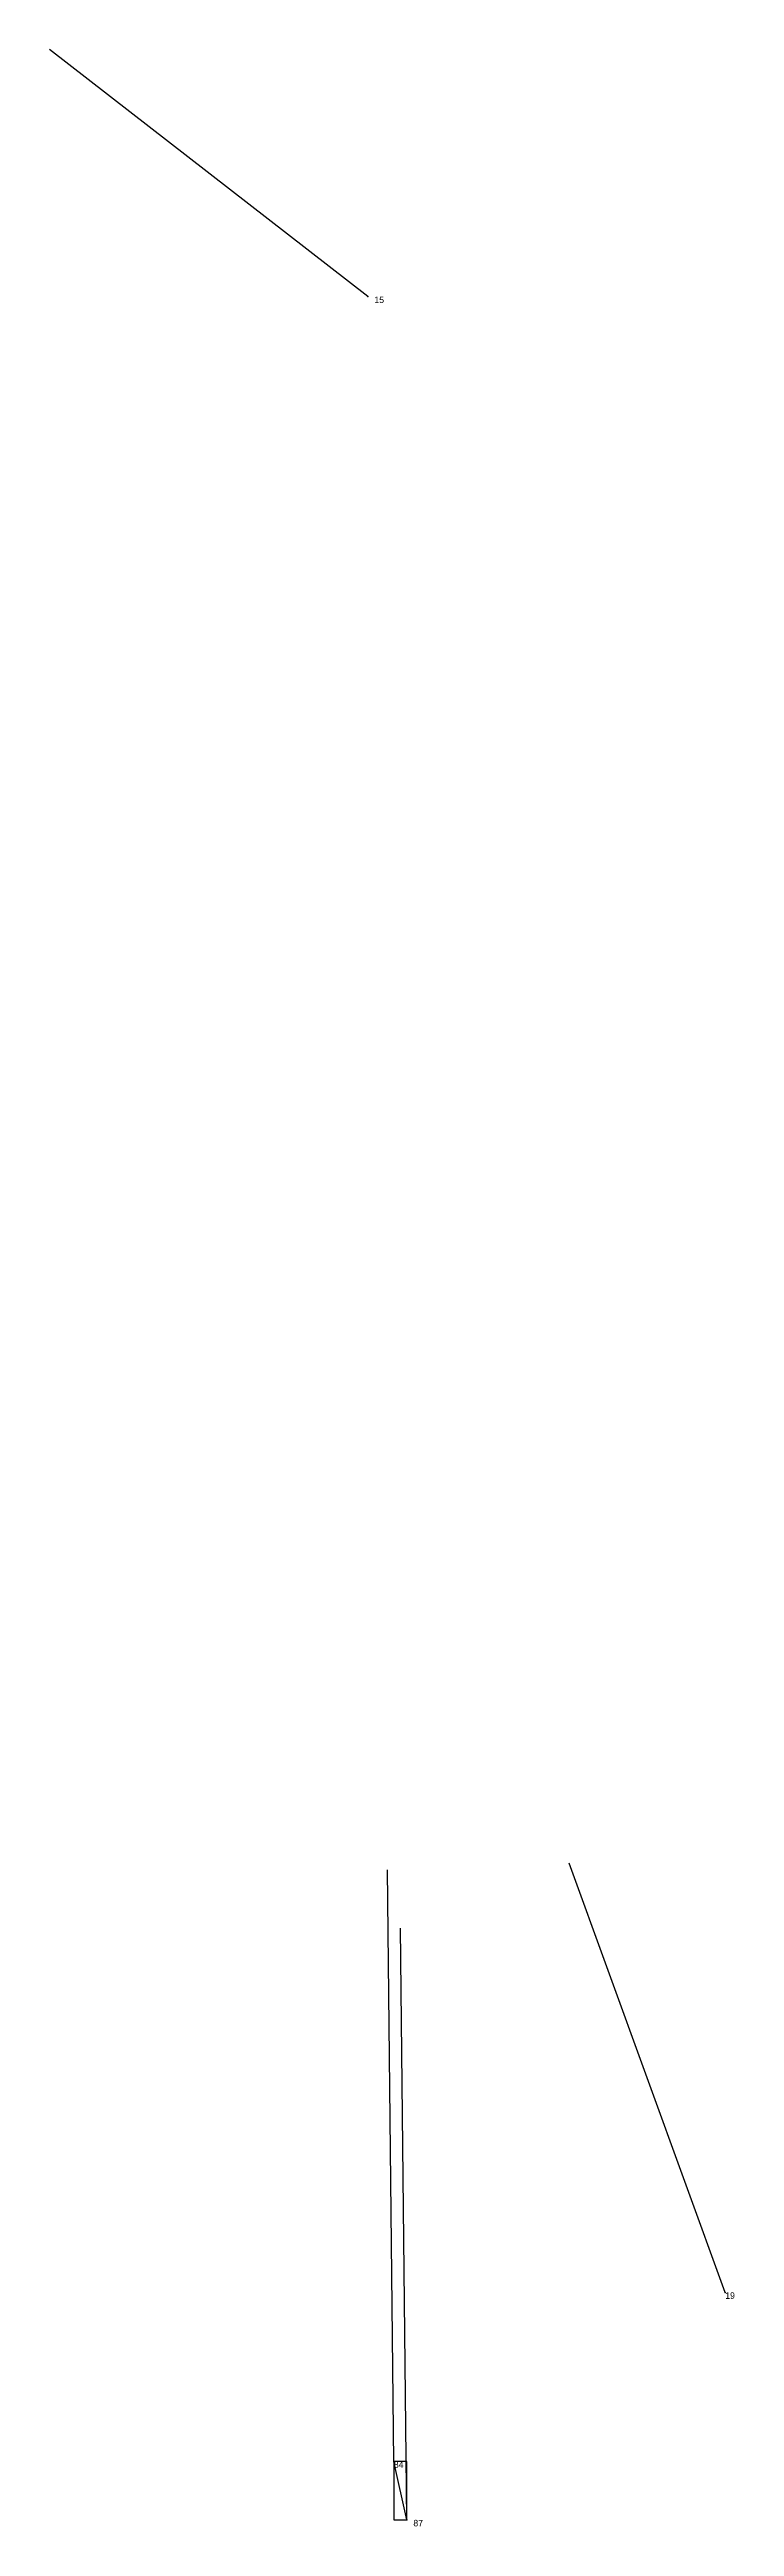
# Model space of a CAD drawing. Extents: x 0 to 1.06, y 0.02 to 1.09.
# Drawn here: x 0.558 to 0.6634, y 0.054 to 0.435 of the extents above; entities that cross this region are included whole.
import ezdxf

# ---------------------------------------------------------------- set-up
doc = ezdxf.new("R2010")
doc.units = 0
for name, color, linetype in [('Clients', 3, 'CONTINUOUS'), ('Facilities', 3, 'CONTINUOUS'), ('Facilities_lines', 3, 'CONTINUOUS'), ('Min_max_boxes', 1, 'CONTINUOUS'), ('Normals', 1, 'CONTINUOUS'), ('Source_points', 5, 'CONTINUOUS'), ('Text', 3, 'CONTINUOUS')]:
    doc.layers.add(name, color=color, linetype=linetype)

msp = doc.modelspace()

# ---------------------------------------------------------------- texts
at = {"layer": 'Text', "color": 3}
for s, p in [('15', (0.608, 0.396, 0.208)), ('19', (0.662, 0.089, 0.031)), ('84', (0.611, 0.063, 0.845)), ('87', (0.614, 0.054, 0.842))]:
    msp.add_text(s, height=0.001, dxfattribs=at).set_placement(p)

# ---------------------------------------------------------------- linework, layer by layer
at = {"layer": 'Clients', "color": 5}
msp.add_point((0.611, 0.064, 0.845), dxfattribs=at)
at = {"layer": 'Facilities', "color": 3}
for p in [(0.607, 0.397, 0.208), (0.662, 0.09, 0.031), (0.613, 0.055, 0.842)]:
    msp.add_point(p, dxfattribs=at)
at = {"layer": 'Facilities_lines', "color": 3}
msp.add_line((0.613, 0.055, 0.842), (0.611, 0.064, 0.845), dxfattribs=at)
at = {"layer": 'Min_max_boxes', "color": 1}
for p, q in [((0.613, 0.064, 0.842), (0.611, 0.064, 0.842)), ((0.611, 0.064, 0.842), (0.611, 0.055, 0.842)), ((0.613, 0.064, 0.845), (0.611, 0.064, 0.845)), ((0.611, 0.064, 0.845), (0.611, 0.055, 0.845)), ((0.611, 0.064, 0.842), (0.611, 0.064, 0.845)), ((0.613, 0.055, 0.842), (0.613, 0.064, 0.842)), ((0.613, 0.055, 0.845), (0.613, 0.064, 0.845)), ((0.613, 0.064, 0.842), (0.613, 0.064, 0.845)), ((0.611, 0.055, 0.842), (0.613, 0.055, 0.842)), ((0.611, 0.055, 0.845), (0.613, 0.055, 0.845)), ((0.611, 0.055, 0.842), (0.611, 0.055, 0.845)), ((0.613, 0.055, 0.842), (0.613, 0.055, 0.845))]:
    msp.add_line(p, q, dxfattribs=at)
at = {"layer": 'Normals', "color": 1}
for p, q in [((0.607, 0.397, 0.208), (0.558, 0.435, 0.286)), ((0.611, 0.064, 0.845), (0.61, 0.155, 0.804)), ((0.662, 0.09, 0.031), (0.638, 0.156, 0.102)), ((0.613, 0.055, 0.842), (0.612, 0.146, 0.801))]:
    msp.add_line(p, q, dxfattribs=at)
at = {"layer": 'Source_points', "color": 5}
for p in [(0.607, 0.397, 0.208), (0.662, 0.09, 0.031), (0.611, 0.064, 0.845), (0.613, 0.055, 0.842)]:
    msp.add_point(p, dxfattribs=at)

msp.set_redraw_order([(e.dxf.handle, doc.entitydb.next_handle()) for e in msp.query("TEXT MTEXT ATTDEF DIMENSION ARC_DIMENSION")])  # texts and dimensions are drawn at this point

doc.saveas('drawing.dxf')
